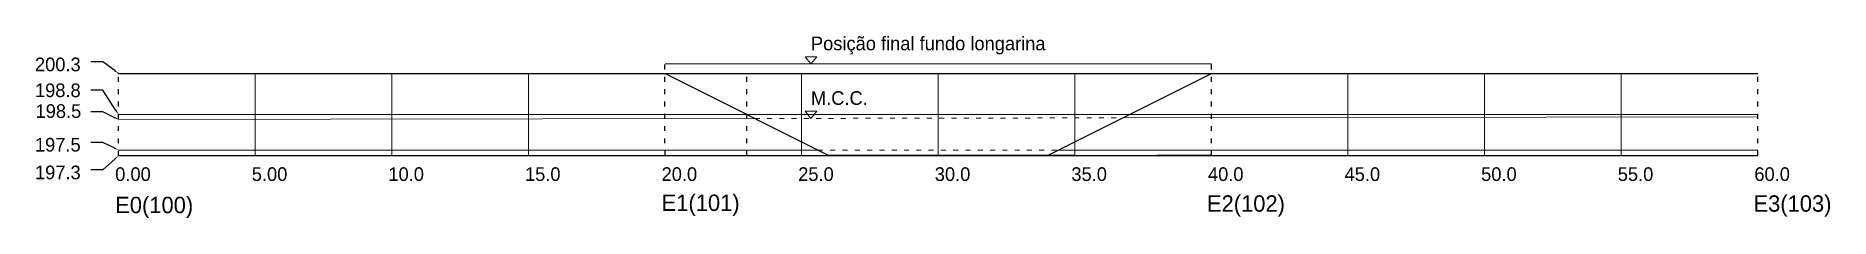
# Model space of a CAD drawing. Extents: x -26 to 144, y 0 to 202.
# Drawn here: x 78 to 143.7, y 195 to 201.7 of the extents above; entities that cross this region are included whole.
import ezdxf
from ezdxf import colors
from ezdxf.entities.mleader import LeaderData, LeaderLine
from ezdxf.math import Vec2, Vec3

# ---------------------------------------------------------------- set-up
doc = ezdxf.new("R2010")
doc.units = 0
doc.header["$MEASUREMENT"] = 0
doc.linetypes.add('ACAD_ISO03W100', pattern=[30, 12, -18])
doc.layers.add('PAREDE', color=7, linetype='CONTINUOUS')
doc.styles.add('PADRÃO', font='', dxfattribs={"height": 0.2})
doc.styles.get('PADRÃO').set_extended_font_data('AvantGarde Bk BT')

msp = doc.modelspace()

# ---------------------------------------------------------------- texts
at = {"layer": 'PAREDE', "color": 30, "ltscale": 0.015, "true_color": 0xf26722, "insert": (106.3625, 201.68024), "char_height": 0.5, "attachment_point": 1, "style": 'PADRÃO'}
msp.add_mtext_dynamic_manual_height_columns('Posição final fundo longarina', width=12.4238788, gutter_width=1, heights=[0.91633], dxfattribs=at)
at = {"layer": 'PAREDE', "color": 1, "ltscale": 0.015, "char_height": 0.5, "attachment_point": 1, "style": 'PADRÃO'}
for s, insert in [('200.3', (77.95801, 200.91368)), ('198.8', (77.95801, 199.966)), ('197.5', (77.95731, 197.97617)), ('197.3', (77.95801, 196.96127)), ('0.00', (80.89493, 196.89973)), ('5.00', (85.89493, 196.90037)), ('10.0', (90.89493, 196.89973)), ('15.0', (95.89493, 196.89973)), ('20.0', (100.89493, 196.89973)), ('25.0', (105.89493, 196.89973)), ('30.0', (110.89493, 196.89973)), ('35.0', (115.89493, 196.89973)), ('40.0', (120.89493, 196.89973)), ('45.0', (125.89493, 196.89973)), ('50.0', (130.89493, 196.89973)), ('55.0', (135.89493, 196.89973)), ('60.0', (140.89493, 196.89973))]:
    msp.add_mtext_dynamic_manual_height_columns(s, width=0.4646871, gutter_width=1, heights=[0], dxfattribs=dict(at, insert=insert))
at = {"layer": 'PAREDE', "color": 3, "ltscale": 0.015, "char_height": 0.5, "attachment_point": 1, "style": 'PADRÃO'}
for s, width, insert in [('M.C.C.', 4.9316129, (106.3625, 199.68389)), ('198.5', 0.4646871, (77.98003, 199.20597))]:
    msp.add_mtext_dynamic_manual_height_columns(s, width=width, gutter_width=1, heights=[0], dxfattribs=dict(at, insert=insert))
at = {"layer": 'PAREDE', "ltscale": 0.015, "char_height": 0.6, "attachment_point": 1, "style": 'PADRÃO'}
for s, insert in [('E0(100)', (80.89493, 195.82158)), ('E1(101)', (100.89734, 195.90203)), ('E2(102)', (120.85805, 195.87425)), ('E3(103)', (140.86382, 195.87425))]:
    msp.add_mtext_dynamic_manual_height_columns(s, width=0.4646871, gutter_width=1, heights=[0], dxfattribs=dict(at, insert=insert))

# ---------------------------------------------------------------- linework, layer by layer
at = {"layer": 'PAREDE', "color": 5, "ltscale": 0.015}
for p, q in [((81.02039, 200.32802), (101.02039, 200.32802)), ((101.02039, 200.32802), (107.02039, 197.32802)), ((115.02039, 197.32802), (121.02039, 200.32802)), ((121.02039, 200.32802), (141.02039, 200.32802)), ((115.02039, 197.32802), (107.02039, 197.32802))]:
    msp.add_line(p, q, dxfattribs=at)
at = {"layer": 'PAREDE', "color": 1, "linetype": 'ACAD_ISO03W100', "ltscale": 0.015}
for p, q in [((81.02039, 197.32802), (81.02039, 200.32802)), ((101.02039, 197.32802), (101.01445, 200.6792)), ((121.02039, 197.32802), (121.02039, 200.68503)), ((141.02039, 197.32802), (141.02039, 200.32802))]:
    msp.add_line(p, q, dxfattribs=at)
at = {"layer": 'PAREDE', "linetype": 'Continuous', "lineweight": 5, "ltscale": 0.015}
msp.add_line((86.02039, 197.32867), (86.02039, 200.32802), dxfattribs=at)
at = {"layer": 'PAREDE', "linetype": 'ByBlock', "lineweight": 5, "ltscale": 0.015}
for p, q in [((91.02039, 197.32802), (91.02039, 200.32802)), ((96.02039, 197.32802), (96.02039, 200.32802)), ((106.02039, 197.32802), (106.02039, 200.32802)), ((111.02039, 197.32802), (111.02039, 200.32802)), ((116.02039, 197.32802), (116.02039, 200.32802)), ((126.02039, 197.32802), (126.02039, 200.32802)), ((131.02039, 197.32802), (131.02039, 200.32802)), ((136.02039, 197.32802), (136.02039, 200.32802)), ((111.02039, 197.32802), (111.02039, 198.72802)), ((111.02039, 197.32802), (111.02039, 198.22802)), ((111.02039, 197.32802), (111.02039, 197.42802))]:
    msp.add_line(p, q, dxfattribs=at)
at = {"layer": 'PAREDE', "ltscale": 0.015}
for p, q in [((101.02039, 200.32802), (121.02039, 200.32802)), ((81.02039, 197.32802), (141.02039, 197.32802)), ((81.02039, 197.32802), (86.02039, 197.32802)), ((86.02039, 197.32802), (91.02039, 197.32802)), ((91.02039, 197.32802), (96.02039, 197.32802)), ((96.02039, 197.32802), (101.02039, 197.32802)), ((101.02039, 197.32802), (106.02039, 197.32802)), ((106.02039, 197.32802), (108.02039, 197.32802)), ((106.02039, 197.32802), (107.02039, 197.32802)), ((111.02039, 197.32802), (116.02039, 197.32802)), ((116.02039, 197.32802), (115.02039, 197.32802)), ((116.02039, 197.32802), (121.02039, 197.32802)), ((121.02039, 197.32802), (119.02039, 197.32802)), ((121.02039, 197.32802), (126.02039, 197.32802)), ((126.02039, 197.32802), (131.02039, 197.32802)), ((131.02039, 197.32802), (136.02039, 197.32802))]:
    msp.add_line(p, q, dxfattribs=at)
at = {"layer": 'PAREDE', "color": 30, "linetype": 'ByBlock', "lineweight": 5, "ltscale": 0.015, "true_color": 0xf26722}
for points in [[(101.02039, 200.67921), (104.3028, 200.68503), (121.02039, 200.68503)], [(106.3625, 200.68503), (106.3625, 200.68503), (106.57687, 200.94438), (106.14813, 200.94438), (106.3625, 200.68503)]]:
    msp.add_lwpolyline(points, dxfattribs=at)
at = {"layer": 'PAREDE', "color": 1, "linetype": 'ACAD_ISO03W100', "ltscale": 0.015}
msp.add_lwpolyline([(104.02039, 197.32802), (104.02039, 197.32802), (104.02039, 200.32802)], dxfattribs=at)
at = {"layer": 'PAREDE', "linetype": 'ByBlock', "lineweight": 5, "ltscale": 0.015}
for points in [[(81.02039, 198.82802), (141.02039, 198.82802)], [(81.02039, 197.52802), (81.02039, 197.52802), (106.62039, 197.52802)], [(115.42039, 197.52802), (141.02039, 197.52802)]]:
    msp.add_lwpolyline(points, dxfattribs=at)
at = {"layer": 'PAREDE', "color": 3, "linetype": 'ByBlock', "lineweight": 5, "ltscale": 0.015}
for points in [[(104.30635, 198.68504), (81.02072, 198.64373)], [(106.3625, 198.68869), (106.3625, 198.68869), (106.57687, 198.94803), (106.14813, 198.94803), (106.3625, 198.68869)], [(117.78225, 198.70894), (141.02039, 198.75017)]]:
    msp.add_lwpolyline(points, dxfattribs=at)
at = {"layer": 'PAREDE', "color": 3, "linetype": 'ACAD_ISO03W100', "lineweight": 5, "ltscale": 0.015}
msp.add_lwpolyline([(104.30635, 198.68504), (117.78225, 198.70894)], dxfattribs=at)
at = {"layer": 'PAREDE', "color": 4, "linetype": 'ACAD_ISO03W100', "lineweight": 5, "ltscale": 0.015}
msp.add_lwpolyline([(106.62039, 197.52802), (115.42039, 197.52802)], dxfattribs=at)
at = {"layer": 'PAREDE', "ltscale": 0.015}
for p in [(81.02039, 200.32802), (81.02039, 198.82802), (81.02039, 197.32802)]:
    msp.add_point(p, dxfattribs=at)

msp.set_redraw_order([(e.dxf.handle, doc.entitydb.next_handle()) for e in msp.query("TEXT MTEXT ATTDEF DIMENSION ARC_DIMENSION")])  # texts and dimensions are drawn at this point

# ---------------------------------------------------------------- leaders
at = {"layer": 'PAREDE', "color": 1, "linetype": 'ByBlock', "lineweight": 5, "ltscale": 0.015}
ml = msp.add_multileader_mtext('Standard', dxfattribs=at)
ml.set_content('', color=1)
ml.set_leader_properties()
ml.build(insert=Vec2(0, 0))
ml.multileader.update_dxf_attribs({"text_right_attachment_type": 6, "dogleg_length": 0.36, "arrow_head_size": 0.18})
ctx = ml.context
ctx.base_point, ctx.char_height, ctx.arrow_head_size, ctx.landing_gap_size, ctx.plane_origin = Vec3(79.90796, 200.84353), 0.18, 0.18, 0.09, Vec3(81.02039, 200.32802)
ctx.right_attachment, ctx.text_align_type = 6, 2
notes = []
notes.append((ctx, [(0, (1, 1, 0), (80.44796, 200.75353), (-1, 0), 0.36, [(0, [(81.02039, 200.32802)], 0, [])])]))
ctx.mtext.insert, ctx.mtext.alignment, ctx.mtext.flow_direction = Vec3(79.99796, 200.93353), 3, 5
ml = msp.add_multileader_mtext('Standard', dxfattribs=at)
ml.set_content('', color=1)
ml.set_leader_properties()
ml.build(insert=Vec2(0, 0))
ml.multileader.update_dxf_attribs({"text_right_attachment_type": 6, "dogleg_length": 0.36, "arrow_head_size": 0.18})
ctx = ml.context
ctx.base_point, ctx.char_height, ctx.arrow_head_size, ctx.landing_gap_size, ctx.plane_origin = Vec3(79.90796, 199.81244), 0.18, 0.18, 0.09, Vec3(81.02039, 198.82802)
ctx.right_attachment, ctx.text_align_type = 6, 2
notes.append((ctx, [(0, (1, 1, 0), (80.44796, 199.72244), (-1, 0), 0.36, [(0, [(81.02039, 198.82802)], 0, [])])]))
ctx.mtext.insert, ctx.mtext.alignment, ctx.mtext.flow_direction = Vec3(79.99796, 199.90244), 3, 5
at = {"layer": 'PAREDE', "color": 3, "linetype": 'ByBlock', "lineweight": 5, "ltscale": 0.015}
ml = msp.add_multileader_mtext('Standard', dxfattribs=at)
ml.set_content('', color=3)
ml.set_leader_properties()
ml.build(insert=Vec2(0, 0))
ml.multileader.update_dxf_attribs({"text_right_attachment_type": 6, "dogleg_length": 0.36, "arrow_head_size": 0.18})
ctx = ml.context
ctx.base_point, ctx.char_height, ctx.arrow_head_size, ctx.landing_gap_size, ctx.plane_origin = Vec3(79.90829, 199.01615), 0.18, 0.18, 0.09, Vec3(81.02072, 198.64373)
ctx.right_attachment, ctx.text_align_type = 6, 2
notes.append((ctx, [(0, (1, 1, 0), (80.44829, 198.92615), (-1, 0), 0.36, [(0, [(81.02072, 198.64373)], 0, [])])]))
ctx.mtext.insert, ctx.mtext.alignment, ctx.mtext.flow_direction = Vec3(79.99829, 199.10615), 3, 5
at = {"layer": 'PAREDE', "color": 1, "linetype": 'ByBlock', "lineweight": 5, "ltscale": 0.015}
ml = msp.add_multileader_mtext('Standard', dxfattribs=at)
ml.set_content('', color=1)
ml.set_leader_properties()
ml.build(insert=Vec2(0, 0))
ml.multileader.update_dxf_attribs({"text_right_attachment_type": 6, "dogleg_length": 0.36, "arrow_head_size": 0.18})
ctx = ml.context
ctx.base_point, ctx.char_height, ctx.arrow_head_size, ctx.landing_gap_size, ctx.plane_origin = Vec3(79.90796, 197.89714), 0.18, 0.18, 0.09, Vec3(81.02039, 197.52802)
ctx.right_attachment, ctx.text_align_type = 6, 2
notes.append((ctx, [(0, (1, 1, 0), (80.44796, 197.80714), (-1, 0), 0.36, [(0, [(81.02039, 197.52802)], 0, [])])]))
ctx.mtext.insert, ctx.mtext.alignment, ctx.mtext.flow_direction = Vec3(79.99796, 197.98714), 3, 5
ml = msp.add_multileader_mtext('Standard', dxfattribs=at)
ml.set_content('', color=1)
ml.set_leader_properties()
ml.build(insert=Vec2(0, 0))
ml.multileader.update_dxf_attribs({"text_right_attachment_type": 6, "dogleg_length": 0.36, "arrow_head_size": 0.18})
ctx = ml.context
ctx.base_point, ctx.char_height, ctx.arrow_head_size, ctx.landing_gap_size, ctx.plane_origin = Vec3(79.90796, 196.89171), 0.18, 0.18, 0.09, Vec3(81.02039, 197.32802)
ctx.right_attachment, ctx.text_align_type = 6, 2
notes.append((ctx, [(0, (1, 1, 0), (80.44796, 196.80171), (-1, 0), 0.36, [(0, [(81.02039, 197.32802)], 0, [])])]))
ctx.mtext.insert, ctx.mtext.alignment, ctx.mtext.flow_direction = Vec3(79.99796, 196.98171), 3, 5
for ctx, leaders in notes:
    for number, flags, end, landing, length, lines in leaders:
        leader = LeaderData()
        leader.index, (leader.has_last_leader_line, leader.has_dogleg_vector, leader.attachment_direction) = number, flags
        leader.last_leader_point, leader.dogleg_vector, leader.dogleg_length = Vec3(end), Vec3(landing), length
        for number, points, colour, breaks in lines:
            line = LeaderLine()
            line.index, line.vertices, line.color, line.breaks = number, Vec3.list(points), colors.encode_raw_color(colour), breaks
            leader.lines.append(line)
        ctx.leaders.append(leader)

doc.saveas('drawing.dxf')
